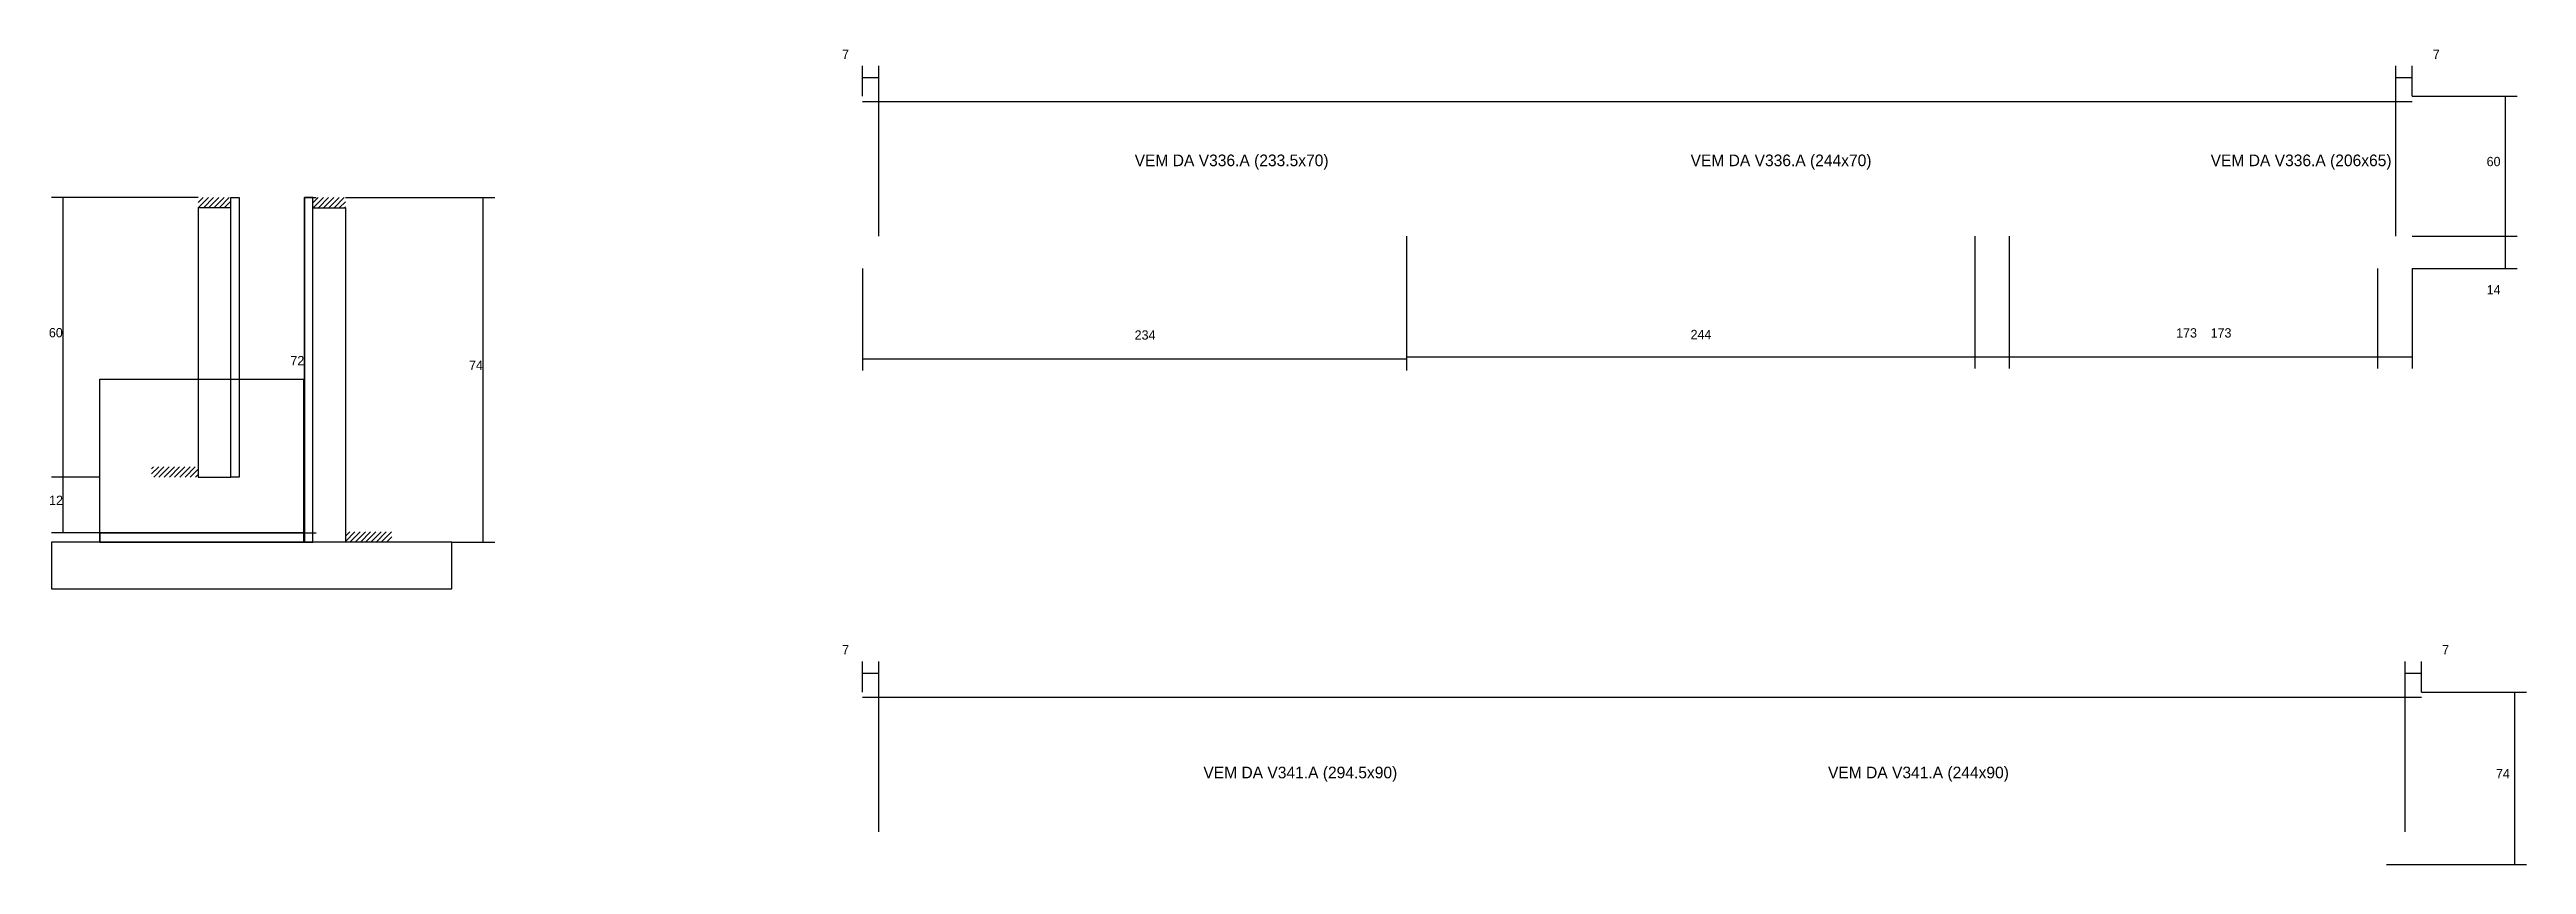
# Model space of a CAD drawing. Header units: metres. Extents: x -2848 to 22762, y -49062 to 1016.
# Drawn here: x 6305 to 7368, y -48738 to -48388 of the extents above; entities that cross this region are included whole.
import ezdxf

# ---------------------------------------------------------------- set-up
doc = ezdxf.new("R2010")
doc.units = ezdxf.units.M
for name, color, linetype in [('COTA', 4, 'Continuous'), ('Madeira', 126, 'Continuous'), ('Painéis', 200, 'Continuous'), ('SARR_2.2x10', 40, 'Continuous'), ('SARR_2.2x7', 40, 'Continuous'), ('SARR_3.5x7', 81, 'Continuous'), ('Texto Seção', 7, 'Continuous')]:
    doc.layers.add(name, color=color, linetype=linetype)

msp = doc.modelspace()

# ---------------------------------------------------------------- texts
at = {"layer": 'COTA'}
for s, p in [('7', (6644.9, -48392.1)), ('7', (7327.9, -48392.1)), ('60', (7351, -48438.2)), ('14', (7351, -48493.3)), ('60', (6304.3, -48511.7)), ('234', (6770.5, -48512.7)), ('244', (7009.2, -48512.5)), ('173', (7217.7, -48511.8)), ('173', (7232.5, -48511.8)), ('72', (6408, -48523.7)), ('74', (6484.7, -48525.7)), ('12', (6304.4, -48583.7)), ('7', (6644.9, -48647.9)), ('7', (7331.9, -48647.9)), ('74', (7355, -48701.1))]:
    msp.add_text(s, height=4, dxfattribs=at).set_placement(p)
at = {"layer": 'Texto Seção'}
for s, p in [('VEM DA V336.A^J(233.5x70)', (6770.5, -48438.2)), ('VEM DA V336.A^J(244x70)', (7009.2, -48438.2)), ('VEM DA V336.A^J(206x65)', (7232.5, -48438.2)), ('VEM DA V341.A^J(294.5x90)', (6800, -48701.1)), ('VEM DA V341.A^J(244x90)', (7068.2, -48701.1))]:
    msp.add_text(s, height=5, dxfattribs=at).set_placement(p)

# ---------------------------------------------------------------- hatches: boundary and pattern name
at = {"layer": 'SARR_2.2x10'}
h = msp.add_hatch(dxfattribs=at)
h.set_pattern_fill('ANSI31', scale=0.5)
h.paths.add_polyline_path([(6348.4, -48567.3), (6348.4, -48571.7), (6368.4, -48571.7), (6368.4, -48567.3)])
h = msp.add_hatch(dxfattribs=at)
h.set_pattern_fill('ANSI31', scale=0.5)
h.paths.add_polyline_path([(6431.6, -48595.3), (6431.6, -48599.7), (6451.6, -48599.7), (6451.6, -48595.3)])
at = {"layer": 'SARR_2.2x7'}
h = msp.add_hatch(dxfattribs=at)
h.set_pattern_fill('ANSI31', scale=0.5)
h.paths.add_polyline_path([(6382.4, -48451.7), (6382.4, -48456.1), (6368.4, -48456.1), (6368.4, -48451.7)])
h = msp.add_hatch(dxfattribs=at)
h.set_pattern_fill('ANSI31', scale=0.5)
h.paths.add_polyline_path([(6417.6, -48451.7), (6417.6, -48456.1), (6431.6, -48456.1), (6431.6, -48451.7)])

# ---------------------------------------------------------------- linework, layer by layer
at = {"layer": 'COTA'}
for p, q in [((6653.7, -48408.2), (6653.7, -48395.1)), ((6653.7, -48400.1), (6660.7, -48400.1)), ((6660.7, -48408.2), (6660.7, -48395.1)), ((7312, -48408.2), (7312, -48395.1)), ((7312, -48400.1), (7319, -48400.1)), ((7319, -48408.2), (7319, -48395.1)), ((7319, -48408.2), (7364.1, -48408.2)), ((7359.1, -48468.2), (7359.1, -48408.2)), ((6368.4, -48451.7), (6305.4, -48451.7)), ((6310.4, -48571.7), (6310.4, -48451.7)), ((6414, -48595.7), (6414, -48451.7)), ((6414, -48451.7), (6419, -48451.7)), ((6431.6, -48451.7), (6495.8, -48451.7)), ((6490.8, -48599.7), (6490.8, -48451.7)), ((6887.2, -48468.2), (6887.2, -48525.1)), ((6887.2, -48468.2), (6887.2, -48526)), ((7131.2, -48468.2), (7131.2, -48525.1)), ((7131.2, -48468.2), (7131.2, -48525.1)), ((7146, -48468.2), (7146, -48525.1)), ((7319, -48468.2), (7364.1, -48468.2)), ((7319, -48468.2), (7364.1, -48468.2)), ((7359.1, -48482.2), (7359.1, -48468.2)), ((6653.7, -48482.2), (6653.7, -48526)), ((7304.2, -48482.2), (7304.2, -48525.1)), ((7319, -48482.2), (7319, -48525.1)), ((7319, -48482.2), (7364.1, -48482.2)), ((6653.7, -48521), (6887.2, -48521)), ((6887.2, -48520.1), (7131.2, -48520.1)), ((7131.2, -48520.1), (7304.2, -48520.1)), ((7146, -48520.1), (7319, -48520.1)), ((6326.1, -48571.7), (6305.4, -48571.7)), ((6326.1, -48571.7), (6305.4, -48571.7)), ((6310.4, -48595.7), (6310.4, -48571.7)), ((6326.1, -48595.7), (6305.4, -48595.7)), ((6414, -48595.7), (6419, -48595.7)), ((6477.3, -48599.7), (6495.8, -48599.7)), ((6653.7, -48664.1), (6653.7, -48650.9)), ((6653.7, -48655.9), (6660.7, -48655.9)), ((6660.7, -48664.1), (6660.7, -48650.9)), ((7316, -48664.1), (7316, -48650.9)), ((7316, -48655.9), (7323, -48655.9)), ((7323, -48664.1), (7323, -48650.9)), ((7323, -48664.1), (7368.1, -48664.1)), ((7363.1, -48738.1), (7363.1, -48664.1)), ((7308, -48738.1), (7368.1, -48738.1))]:
    msp.add_line(p, q, dxfattribs=at)
at = {"layer": 'Madeira'}
msp.add_lwpolyline([(6305.4, -48619.7), (6477.3, -48619.7), (6477.3, -48599.7), (6305.4, -48599.7)], close=True, dxfattribs=at)
at = {"layer": 'Painéis'}
for p, q in [((6414, -48599.7), (6414, -48451.7)), ((6417.6, -48599.7), (6417.6, -48451.7)), ((6326.1, -48529.7), (6413.8, -48529.7)), ((6326.1, -48599.7), (6326.1, -48529.7)), ((6413.8, -48599.7), (6413.8, -48529.7)), ((6326.1, -48595.7), (6414, -48595.7)), ((6326.1, -48599.7), (6414, -48599.7)), ((6326.1, -48599.7), (6413.8, -48599.7)), ((6414, -48599.7), (6414, -48595.7))]:
    msp.add_line(p, q, dxfattribs=at)
for points in [[(6382.4, -48571.7), (6382.4, -48451.7), (6386, -48451.7), (6386, -48571.7)], [(6417.6, -48599.7), (6417.6, -48451.7), (6414, -48451.7), (6414, -48599.7)], [(6326.1, -48599.7), (6414, -48599.7), (6414, -48595.7), (6326.1, -48595.7)]]:
    msp.add_lwpolyline(points, close=True, dxfattribs=at)
at = {"layer": 'SARR_2.2x7'}
for p, q in [((6653.7, -48410.4), (6887.2, -48410.4)), ((6660.7, -48468.2), (6660.7, -48408.2)), ((6887.2, -48410.4), (7131.2, -48410.4)), ((7131.2, -48410.4), (7304.2, -48410.4)), ((7146, -48410.4), (7319, -48410.4)), ((7312, -48468.2), (7312, -48408.2)), ((6653.7, -48666.3), (6946.2, -48666.3)), ((6660.7, -48724.1), (6660.7, -48664.1)), ((6946.2, -48666.3), (7190.2, -48666.3)), ((7190.2, -48666.3), (7308.2, -48666.3)), ((7205, -48666.3), (7323, -48666.3)), ((7316, -48724.1), (7316, -48664.1))]:
    msp.add_line(p, q, dxfattribs=at)
at = {"layer": 'SARR_3.5x7'}
for points in [[(6382.4, -48456.1), (6368.4, -48456.1), (6368.4, -48571.7), (6382.4, -48571.7)], [(6417.6, -48456.1), (6431.6, -48456.1), (6431.6, -48599.7), (6417.6, -48599.7)]]:
    msp.add_lwpolyline(points, close=True, dxfattribs=at)

msp.set_redraw_order([(e.dxf.handle, doc.entitydb.next_handle()) for e in msp.query("TEXT MTEXT ATTDEF DIMENSION ARC_DIMENSION")])  # texts and dimensions are drawn at this point

doc.saveas('drawing.dxf')
